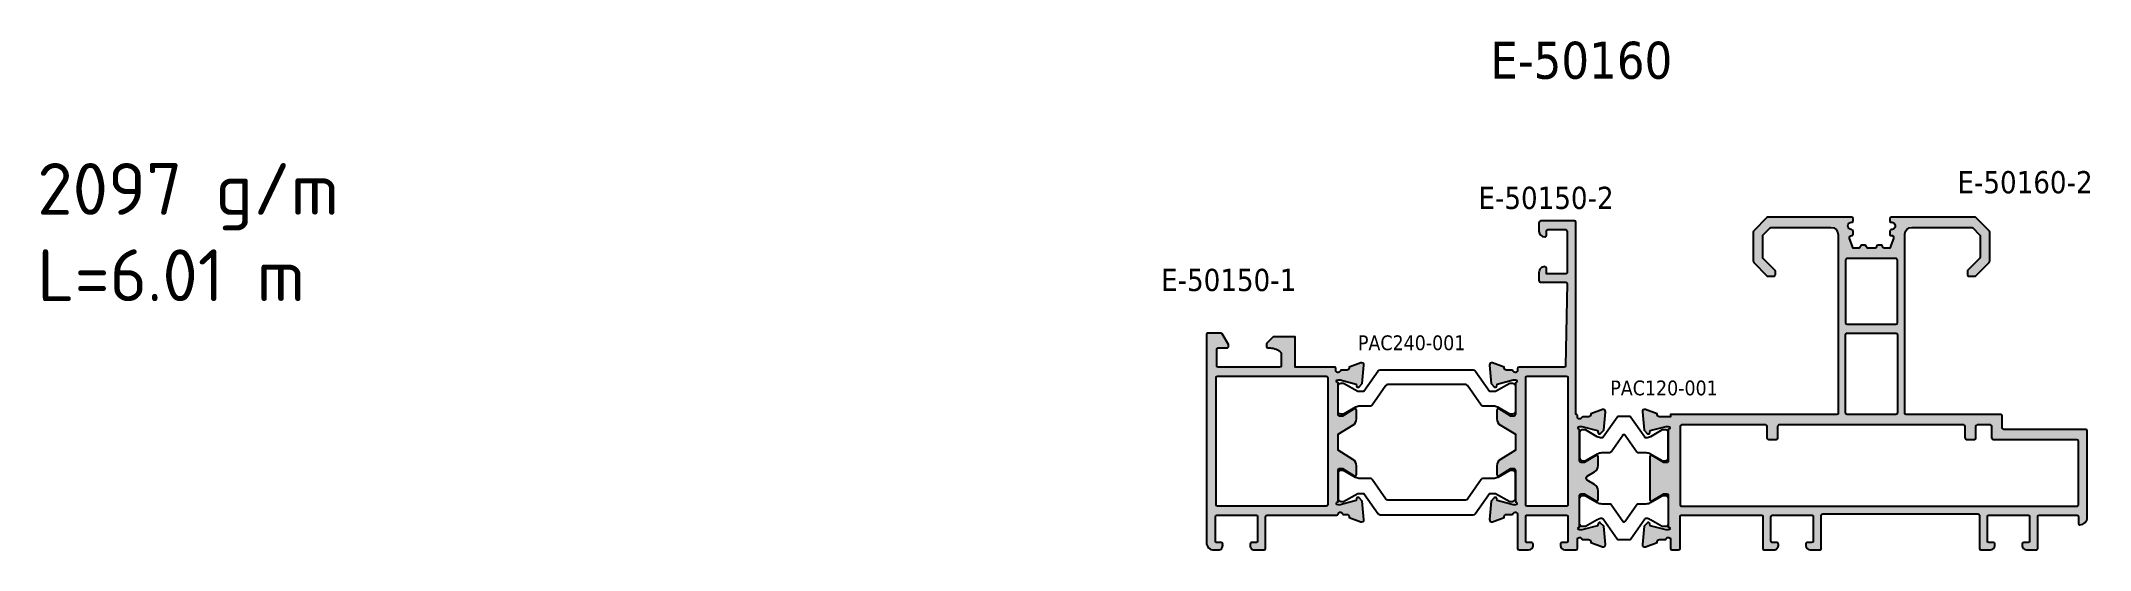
# Model space of a CAD drawing. Extents: x -4122 to 3414, y -5760 to 3840.
# Drawn here: x 1288.9 to 1566.2, y -3000.4 to -2931.6 of the extents above; entities that cross this region are included whole.
import ezdxf

# ---------------------------------------------------------------- set-up
doc = ezdxf.new("R2010")
doc.units = 0
doc.layers.get('0').update_dxf_attribs({"linetype": 'CONTINUOUS'})
for name, color, linetype in [('ALUM', 7, 'CONTINUOUS'), ('HATCH', 253, 'CONTINUOUS'), ('POLYAMID', 3, 'CONTINUOUS'), ('PP', 7, 'CONTINUOUS'), ('TEXT', 7, 'CONTINUOUS')]:
    doc.layers.add(name, color=color, linetype=linetype)
doc.styles.add('ETEM', font='tahoma.ttf')
doc.styles.add('ETEM_NAN', font='isocpeur.ttf')
doc.styles.get("Standard").update_dxf_attribs({"font": 'tahoma.ttf'})

msp = doc.modelspace()

# ---------------------------------------------------------------- texts
at = {"layer": 'ALUM', "width": 25.85750881811873, "attachment_point": 3, "style": 'ETEM'}
for s, insert, char_height in [('E-50160', (1509.635083692637, -2931.696308099213), 5), ('E-50160-2', (1566.526681762743, -2949.1837296798), 3), ('E-50150-2', (1501.697638328588, -2951.297472018995), 3), ('E-50150-1', (1458.748684437968, -2962.392930078334), 3)]:
    msp.add_mtext(s, dxfattribs=dict(at, insert=insert, char_height=char_height))
at = {"layer": 'ALUM', "char_height": 2, "width": 23.38316473502266, "attachment_point": 3}
for s, insert in [('PAC240-001', (1481.6353550131, -2971.388034475473)), ('PAC120-001', (1515.790544902214, -2977.488034475442))]:
    msp.add_mtext(s, dxfattribs=dict(at, insert=insert))
at = {"layer": 'TEXT', "insert": (1288.353260896827, -2948.092139056143), "char_height": 7, "width": 80.75954333747347, "attachment_point": 1, "style": 'ETEM_NAN'}
msp.add_mtext('{\\C7;2097 g/m\\PL=6.01 m}', dxfattribs=at)

# ---------------------------------------------------------------- hatches: boundary and pattern name
at = {"layer": 'HATCH'}
h = msp.add_hatch(color=256, dxfattribs=at)
edge = h.paths.add_edge_path()
edge.add_arc((1491.895456379628, -2956.190227990998), 0.299999999999244, 89.99999999999459, 180.0000000000054)
edge.add_line((1491.595456379629, -2956.190227990998), (1491.595456379629, -2957.290227990997))
edge.add_arc((1492.39545637963, -2957.290227990998), 0.8000000000013472, 179.999999999888, 269.9999999998514)
edge.add_arc((1492.395456379626, -2957.890227990997), 0.2000000000024897, 270.0000000005048, 360.0000000005374)
edge.add_line((1492.595456379629, -2957.890227990995), (1492.595456379629, -2957.290227990997))
edge.add_arc((1492.795456379627, -2957.290227990999), 0.1999999999988802, 89.99999999947067, 179.999999999487, ccw=False)
edge.add_line((1492.795456379629, -2957.090227991), (1495.195456379627, -2957.090227991))
edge.add_arc((1495.195456379629, -2957.290227990999), 0.199999999998937, 5.293259164318442e-10, 90.00000000051301, ccw=False)
edge.add_line((1495.395456379628, -2957.290227990997), (1495.395456379628, -2962.890227990995))
edge.add_arc((1495.195456379625, -2962.890227990997), 0.2000000000025466, -89.99999999947892, 5.210836206970271e-10, ccw=False)
edge.add_line((1495.195456379627, -2963.090227991), (1492.595456379629, -2963.090227991))
edge.add_line((1492.595456379629, -2963.090227991), (1492.595456379629, -2962.290227990997))
edge.add_arc((1492.39545637963, -2962.290227990999), 0.199999999998937, 5.292443e-10, 90.00000000051297)
edge.add_arc((1492.395456379626, -2962.890227990997), 0.7999999999973113, 89.99999999985954, 179.9999999998799)
edge.add_line((1491.595456379629, -2962.890227990995), (1491.595456379629, -2963.990227990997))
edge.add_arc((1491.795456379629, -2963.990227990997), 0.2000000000006992, 179.9999999999919, 270.0000000000081)
edge.add_line((1491.795456379629, -2964.190227990998), (1495.195456379631, -2964.190227990998))
edge.add_arc((1495.19545637963, -2964.390227990995), 0.1999999999969759, -0.9747850405913141, 89.99999999984527, ccw=False)
edge.add_line((1495.395427435399, -2964.39363046854), (1495.197213149676, -2975.493630468535))
edge.add_arc((1494.997242093908, -2975.490227990992), 0.1999999999955259, 269.9999999997476, 359.02521495988213, ccw=False)
edge.add_line((1494.997242093908, -2975.690227990987), (1488.895456379624, -2975.690227990984))
edge.add_arc((1488.895456379622, -2975.890227990983), 0.1999999999989654, 89.99999999949519, 179.9999999994626)
edge.add_line((1488.695456379623, -2975.890227990981), (1488.695456379623, -2976.090227991014))
edge.add_arc((1488.395456379622, -2976.090227991013), 0.3000000000012335, 203.5781784788444, 359.99999999981543, ccw=False)
edge.add_arc((1487.937198810124, -2976.290227991016), 0.2000000000021414, 23.57817847778698, 89.99999999960917)
edge.add_line((1487.937198810126, -2976.090227991014), (1487.195456379623, -2976.090227991014))
edge.add_arc((1487.195456379622, -2975.790227991017), 0.2999999999973681, 180.0000000017207, 270.0000000003637, ccw=False)
edge.add_line((1486.895456379624, -2975.790227991026), (1486.895456379621, -2975.689724057526))
edge.add_line((1486.895456379621, -2975.689724057526), (1485.298062422621, -2975.10832020478))
edge.add_arc((1485.195456379623, -2975.390227991019), 0.3000000000032976, 70.00000000021647, 184.9999999999085)
edge.add_line((1484.896597970192, -2975.416374713844), (1485.113655628661, -2977.897355102809))
edge.add_line((1485.113655628661, -2977.897355102809), (1485.547949873107, -2978.331649347255))
edge.add_arc((1485.689371229343, -2978.190227991018), 0.1999999999988641, 224.9999999999943, 345.0000000004927)
edge.add_line((1485.8825563946, -2978.241991800037), (1485.957271017279, -2977.963153032123))
edge.add_line((1485.957271017279, -2977.963153032123), (1488.095456379625, -2977.390227991017))
edge.add_line((1488.095456379625, -2977.390227991017), (1488.395456379624, -2977.390227991017))
edge.add_arc((1488.395456379626, -2977.590227991014), 0.1999999999970896, -89.99999999947892, 90.00000000052108, ccw=False)
edge.add_line((1488.395456379628, -2977.790227991011), (1488.395456379624, -2982.090227991011))
edge.add_arc((1488.195456379623, -2982.090227991011), 0.2000000000008129, 270.00000000002444, 359.99999999997556, ccw=False)
edge.add_line((1488.195456379623, -2982.290227991011), (1487.795456379622, -2982.290227991011))
edge.add_line((1487.795456379622, -2982.290227991011), (1486.1993953788, -2981.319357617768))
edge.add_arc((1486.095456379626, -2981.490227991009), 0.2000000000017391, 58.68820535242877, 179.9999999998127)
edge.add_line((1485.895456379624, -2981.490227991008), (1485.895456379624, -2982.679147962829))
edge.add_arc((1486.895456379626, -2982.679147962829), 1.000000000002046, 180.0000000000041, 238.6882053527023)
edge.add_line((1486.375761383765, -2983.53349982903), (1488.395456379624, -2984.762063169305))
edge.add_line((1488.395456379624, -2984.762063169305), (1488.395456379624, -2986.918392812683))
edge.add_line((1488.395456379624, -2986.918392812683), (1486.375761383765, -2988.146956152958))
edge.add_arc((1486.895456379627, -2989.00130801916), 1.000000000002678, 121.3117946473178, 179.9999999999756)
edge.add_line((1485.895456379624, -2989.001308019159), (1485.895456379624, -2990.190227990984))
edge.add_arc((1486.095456379625, -2990.190227990981), 0.2000000000006992, 180.0000000007043, 301.3117946480946)
edge.add_line((1486.1993953788, -2990.36109836422), (1487.795456379622, -2989.390227990981))
edge.add_line((1487.795456379622, -2989.390227990981), (1488.195456379623, -2989.390227990981))
edge.add_arc((1488.195456379625, -2989.59022799098), 0.1999999999989228, 5.251763468550052e-10, 90.00000000052108, ccw=False)
edge.add_line((1488.395456379624, -2989.590227990978), (1488.395456379624, -2993.890227990981))
edge.add_arc((1488.395456379624, -2994.090227990978), 0.1999999999970896, -90, 90, ccw=False)
edge.add_line((1488.395456379624, -2994.290227990975), (1488.095456379625, -2994.290227990975))
edge.add_line((1488.095456379625, -2994.290227990975), (1485.957271017279, -2993.717302949865))
edge.add_line((1485.957271017279, -2993.717302949865), (1485.8825563946, -2993.438464181955))
edge.add_arc((1485.689371229342, -2993.490227990972), 0.1999999999993329, 14.99999999889084, 134.9999999994645)
edge.add_line((1485.547949873107, -2993.348806634734), (1485.113655628661, -2993.783100879183))
edge.add_line((1485.113655628661, -2993.783100879183), (1484.896597970192, -2996.264081268148))
edge.add_arc((1485.195456379623, -2996.290227990974), 0.3000000000025308, 174.9999999998632, 290.000000000015)
edge.add_line((1485.298062422621, -2996.572135777212), (1486.895456379624, -2995.990731924466))
edge.add_line((1486.895456379624, -2995.990731924466), (1486.895456379624, -2995.890227990981))
edge.add_arc((1487.195456379623, -2995.890227990973), 0.2999999999993577, 90.00000000001631, 180.0000000013733, ccw=False)
edge.add_line((1487.195456379623, -2995.590227990974), (1487.937198810126, -2995.590227990974))
edge.add_arc((1487.937198810126, -2995.390227990973), 0.2000000000016371, 269.9999999998453, 336.4218215211739)
edge.add_arc((1488.395456379623, -2995.590227990973), 0.3000000000001401, -1.3852741176378913e-10, 156.4218215221731, ccw=False)
edge.add_line((1488.695456379623, -2995.590227990974), (1488.695456379623, -3000.190227990969))
edge.add_arc((1488.895456379622, -3000.190227990971), 0.1999999999989086, 179.9999999994789, 269.9999999994789)
edge.add_line((1488.895456379621, -3000.39022799097), (1490.195456379602, -3000.39022799097))
edge.add_arc((1490.195456379602, -2999.790227990964), 0.6000000000059771, 270.0000000000135, 359.9999999996377)
edge.add_line((1490.795456379607, -2999.790227990968), (1490.795456379607, -2999.590227990967))
edge.add_arc((1490.595456379607, -2999.590227990967), 0.2000000000005286, 359.999999999943, 450.000000000057)
edge.add_line((1490.595456379607, -2999.390227990966), (1489.995456379608, -2999.390227990966))
edge.add_arc((1489.995456379606, -2999.190227990967), 0.1999999999989086, 180.0000000005211, 270.0000000005211, ccw=False)
edge.add_line((1489.795456379607, -2999.190227990969), (1489.795456379607, -2995.891235857914))
edge.add_arc((1489.995456379608, -2995.890230517723), 0.2000025267570447, 90.00000000000807, 180.2880063239054, ccw=False)
edge.add_line((1489.995456379608, -2995.690227990965), (1495.295456379607, -2995.690227990965))
edge.add_arc((1495.295456379607, -2995.890230517723), 0.2000025267570464, 0.28800632387691394, 89.99999999999193, ccw=False)
edge.add_line((1495.495456379608, -2995.889225177531), (1495.495456379608, -2999.190227990969))
edge.add_arc((1495.295456379609, -2999.190227990967), 0.1999999999989086, 269.9999999994789, 359.9999999994789, ccw=False)
edge.add_line((1495.295456379607, -2999.390227990966), (1494.695456379605, -2999.390227990966))
edge.add_arc((1494.695456379606, -2999.590227990968), 0.2000000000016939, 90.00000000027684, 180.0000000007654)
edge.add_line((1494.495456379605, -2999.590227990971), (1494.495456379608, -2999.790227990968))
edge.add_arc((1495.095456379611, -2999.790227990963), 0.6000000000029218, 180.000000000418, 269.9999999999295)
edge.add_line((1495.09545637961, -3000.390227990966), (1496.595456379625, -3000.390227990966))
edge.add_arc((1496.595456379627, -3000.190227990967), 0.1999999999989086, 269.9999999994789, 359.9999999994789)
edge.add_line((1496.795456379626, -3000.190227990969), (1496.795456379626, -2998.990227990972))
edge.add_arc((1497.095456379626, -2998.990227990973), 0.3000000000004945, 23.578178478161078, 179.9999999998046, ccw=False)
edge.add_arc((1497.553713949122, -2998.790227990972), 0.2000000000003479, 203.5781784785842, 270.000000000399)
edge.add_line((1497.553713949123, -2998.990227990972), (1498.295456379626, -2998.990227990972))
edge.add_arc((1498.295456379624, -2999.290227990973), 0.3000000000010914, -3.474269760772586e-10, 89.99999999965257, ccw=False)
edge.add_line((1498.595456379625, -2999.290227990975), (1498.595456379625, -2999.390731924464))
edge.add_line((1498.595456379625, -2999.390731924464), (1500.192850336628, -2999.972135777206))
edge.add_arc((1500.295456379627, -2999.690227990972), 0.2999999999983777, 249.9999999996319, 364.9999999996834)
edge.add_line((1500.594314789053, -2999.66408126815), (1500.377257130588, -2997.183100879177))
edge.add_line((1500.377257130588, -2997.183100879177), (1499.942962886143, -2996.748806634735))
edge.add_arc((1499.801541529907, -2996.890227990974), 0.2000000000000498, 45.00000000088664, 165.0000000007591)
edge.add_line((1499.608356364649, -2996.838464181957), (1499.533641741967, -2997.117302949867))
edge.add_line((1499.533641741967, -2997.117302949867), (1497.395456379624, -2997.690227990973))
edge.add_line((1497.395456379624, -2997.690227990973), (1497.095456379625, -2997.690227990969))
edge.add_arc((1497.095456379625, -2997.490227990972), 0.1999999999970896, 90, 270, ccw=False)
edge.add_line((1497.095456379625, -2997.290227990975), (1497.095456379625, -2992.990227990972))
edge.add_arc((1497.295456379624, -2992.990227990974), 0.1999999999989086, 89.99999999947892, 179.9999999994789, ccw=False)
edge.add_line((1497.295456379626, -2992.790227990975), (1497.695456379627, -2992.790227990975))
edge.add_line((1497.695456379627, -2992.790227990975), (1499.291517380453, -2993.761098364214))
edge.add_arc((1499.395456379624, -2993.590227990972), 0.2000000000011421, 238.6882053533445, 360.0000000005252)
edge.add_line((1499.595456379625, -2993.590227990971), (1499.595456379629, -2992.401308019153))
edge.add_arc((1498.595456379628, -2992.401308019153), 1.000000000001108, 359.9999999999732, 418.6882053527321)
edge.add_line((1499.115151375488, -2991.546956152953), (1498.128087473166, -2990.946533550828))
edge.add_arc((1498.283995971924, -2990.690227990969), 0.2999999999986881, 121.3117946473692, 238.68820535263092, ccw=False)
edge.add_line((1498.128087473166, -2990.433922431111), (1499.115151375488, -2989.833499828989))
edge.add_arc((1498.595456379625, -2988.979147962792), 1.000000000000107, 301.3117946474798, 360.0000000001856)
edge.add_line((1499.595456379625, -2988.979147962788), (1499.595456379625, -2987.790227990971))
edge.add_arc((1499.395456379625, -2987.790227990971), 0.2000000000000455, 359.9999999999633, 481.3117946472076)
edge.add_line((1499.291517380453, -2987.619357617731), (1497.695456379627, -2988.590227990971))
edge.add_line((1497.695456379627, -2988.590227990971), (1497.295456379626, -2988.590227990971))
edge.add_arc((1497.295456379625, -2988.390227990971), 0.1999999999998181, 180.0000000007817, 270.00000000026057, ccw=False)
edge.add_line((1497.095456379625, -2988.390227990973), (1497.095456379625, -2984.090227990971))
edge.add_arc((1497.095456379625, -2983.89022799097), 0.2000000000007276, 90, 270, ccw=False)
edge.add_line((1497.095456379625, -2983.690227990969), (1497.395456379624, -2983.690227990969))
edge.add_line((1497.395456379624, -2983.690227990969), (1499.53364174197, -2984.263153032079))
edge.add_line((1499.53364174197, -2984.263153032079), (1499.608356364649, -2984.541991799993))
edge.add_arc((1499.801541529909, -2984.49022799097), 0.2000000000022334, 195.0000000003246, 314.9999999995019)
edge.add_line((1499.942962886146, -2984.63164934721), (1500.377257130588, -2984.197355102765))
edge.add_line((1500.377257130588, -2984.197355102765), (1500.594314789053, -2981.716374713796))
edge.add_arc((1500.295456379627, -2981.69022799097), 0.2999999999981164, 354.9999999997841, 469.9999999997444)
edge.add_line((1500.192850336632, -2981.408320204736), (1498.595456379629, -2981.989724057478))
edge.add_line((1498.595456379629, -2981.989724057478), (1498.595456379629, -2982.090227990971))
edge.add_arc((1498.295456379629, -2982.090227990967), 0.2999999999994145, 270.0000000000271, 359.99999999927803, ccw=False)
edge.add_line((1498.295456379629, -2982.390227990966), (1497.553713949123, -2982.390227990966))
edge.add_arc((1497.553713949122, -2982.590227990966), 0.2000000000003439, 89.99999999960103, 156.4218215214158)
edge.add_arc((1497.095456379626, -2982.390227990964), 0.3000000000006821, 179.9999999996743, 336.4218215216645, ccw=False)
edge.add_line((1496.795456379626, -2982.390227990963), (1496.795456379629, -2982.190227990969))
edge.add_arc((1496.695456379627, -2982.19022799097), 0.1000000000029218, 4.315377e-10, 89.9999999995766)
edge.add_arc((1496.695456379628, -2981.990227990968), 0.0999999999990564, 180.0000000002931, 269.99999999970686, ccw=False)
edge.add_line((1496.595456379629, -2981.990227990968), (1496.595456379629, -2956.090227991))
edge.add_arc((1496.395456379628, -2956.090227991), 0.2000000000007276, 0, 90)
edge.add_line((1496.395456379628, -2955.890227990999), (1491.895456379628, -2955.890227990999))
edge = h.paths.add_edge_path(flags=16)
edge.add_arc((1495.295456379629, -2994.290227990968), 0.2000000000006992, -90.00000000000807, 8.071765478234738e-12, ccw=False)
edge.add_line((1495.295456379629, -2994.490227990968), (1489.99545637963, -2994.490227990968))
edge.add_arc((1489.99545637963, -2994.290227990968), 0.200000000000756, 180.0000000000081, 269.99999999999187, ccw=False)
edge.add_line((1489.795456379629, -2994.290227990968), (1489.795456379622, -2977.090227990967))
edge.add_arc((1489.995456379623, -2977.090227990967), 0.2000000000007276, 90, 180, ccw=False)
edge.add_line((1489.995456379623, -2976.890227990966), (1495.295456379622, -2976.890227990966))
edge.add_arc((1495.29545637962, -2977.090227990965), 0.1999999999989654, -5.04826402902836e-10, 89.9999999994626, ccw=False)
edge.add_line((1495.495456379619, -2977.090227990967), (1495.49545637963, -2994.290227990968))
h = msp.add_hatch(color=256, dxfattribs=at)
edge = h.paths.add_edge_path()
edge.add_arc((1506.795456379636, -2993.590227990969), 0.1999999999991076, 180.0000000005252, 301.3117946476868)
edge.add_line((1506.899395378809, -2993.761098364207), (1508.495456379635, -2992.790227990968))
edge.add_line((1508.495456379635, -2992.790227990968), (1508.895456379636, -2992.790227990968))
edge.add_arc((1508.895456379634, -2992.990227990971), 0.200000000002774, -4.558842192636803e-10, 89.99999999941377, ccw=False)
edge.add_line((1509.095456379637, -2992.990227990972), (1509.095456379637, -2997.290227990968))
edge.add_arc((1509.095456379637, -2997.490227990968), 0.2000000000007276, -90, 90, ccw=False)
edge.add_line((1509.095456379637, -2997.690227990969), (1508.795456379637, -2997.690227990969))
edge.add_line((1508.795456379637, -2997.690227990969), (1506.657271017295, -2997.11730294986))
edge.add_line((1506.657271017295, -2997.11730294986), (1506.582556394613, -2996.838464181949))
edge.add_arc((1506.389371229357, -2996.89022799097), 0.1999999999985731, 15.0000000002178, 135.0000000004635)
edge.add_line((1506.247949873119, -2996.748806634735), (1505.813655628674, -2997.183100879177))
edge.add_line((1505.813655628674, -2997.183100879177), (1505.596597970209, -2999.664081268143))
edge.add_arc((1505.895456379637, -2999.690227990969), 0.3000000000006949, 174.9999999995737, 289.9999999998022)
edge.add_line((1505.998062422634, -2999.972135777206), (1507.595456379637, -2999.39073192446))
edge.add_line((1507.595456379637, -2999.39073192446), (1507.595456379637, -2999.290227990968))
edge.add_arc((1507.895456379634, -2999.290227990969), 0.299999999997226, 89.9999999996092, 179.999999999696, ccw=False)
edge.add_line((1507.895456379636, -2998.990227990972), (1508.637198810138, -2998.990227990972))
edge.add_arc((1508.637198810136, -2998.790227990969), 0.2000000000035982, 270.0000000006677, 336.4218215219432)
edge.add_arc((1509.095456379635, -2998.99022799097), 0.3000000000006798, -3.391846803424414e-10, 156.4218215216791, ccw=False)
edge.add_line((1509.395456379636, -2998.990227990972), (1509.395456379636, -3000.190227990962))
edge.add_arc((1509.595456379637, -3000.190227990965), 0.2000000000009834, 179.9999999990311, 269.9999999988845)
edge.add_line((1509.595456379633, -3000.390227990966), (1510.495456379635, -3000.390227990966))
edge.add_arc((1510.495456379635, -3000.190227990966), 0.2000000000000313, 269.9999999999919, 360.0000000000041)
edge.add_line((1510.695456379635, -3000.190227990966), (1510.695456379634, -2995.890227990965))
edge.add_arc((1510.895456379634, -2995.890227990965), 0.2000000000000171, 89.99999999999193, 180.0000000000041, ccw=False)
edge.add_line((1510.895456379634, -2995.690227990965), (1521.695456379632, -2995.690227990965))
edge.add_arc((1521.695456379632, -2995.890227990965), 0.2000000000007276, 0, 90, ccw=False)
edge.add_line((1521.895456379632, -2995.890227990965), (1521.895456379632, -3000.190227990962))
edge.add_arc((1522.095456379634, -3000.190227990972), 0.2000000000014097, 179.9999999970688, 270.0000000003257)
edge.add_line((1522.095456379635, -3000.390227990973), (1523.395456379636, -3000.390227990966))
edge.add_arc((1523.395456379636, -2999.790227990967), 0.5999999999991701, 270.0000000000597, 360.0000000002877)
edge.add_line((1523.995456379635, -2999.790227990964), (1523.995456379635, -2999.590227990963))
edge.add_arc((1523.795456379633, -2999.590227990961), 0.2000000000016371, 359.9999999992183, 449.9999999986973)
edge.add_line((1523.795456379637, -2999.390227990959), (1523.195456379635, -2999.390227990963))
edge.add_arc((1523.195456379637, -2999.190227990964), 0.1999999999984823, 179.9999999993568, 269.9999999996011, ccw=False)
edge.add_line((1522.995456379638, -2999.190227990962), (1522.995456379635, -2995.890227990963))
edge.add_arc((1523.195456379635, -2995.890227990963), 0.2000000000007276, 90, 180, ccw=False)
edge.add_line((1523.195456379635, -2995.690227990962), (1528.495456379635, -2995.690227990962))
edge.add_arc((1528.495456379635, -2995.890230517718), 0.2000025267567338, -0.2880063239912829, 90.0000000000814, ccw=False)
edge.add_line((1528.695456379635, -2995.89123585791), (1528.695456379635, -2999.190227990962))
edge.add_arc((1528.495456379633, -2999.190227990964), 0.2000000000025466, -89.99999999947892, 5.210836206970271e-10, ccw=False)
edge.add_line((1528.495456379635, -2999.390227990966), (1527.895456379636, -2999.390227990966))
edge.add_arc((1527.895456379632, -2999.590227990963), 0.1999999999971465, 89.99999999897408, 179.9999999999837)
edge.add_line((1527.695456379635, -2999.590227990963), (1527.695456379635, -2999.790227990964))
edge.add_arc((1528.295456379642, -2999.79022799096), 0.6000000000062187, 180.0000000003854, 269.9999999996146)
edge.add_line((1528.295456379637, -3000.390227990966), (1529.595456379637, -3000.390227990966))
edge.add_arc((1529.595456379635, -3000.190227990964), 0.2000000000025466, 270.0000000005211, 360.0000000005211)
edge.add_line((1529.795456379637, -3000.190227990962), (1529.795456379637, -2995.690227990965))
edge.add_arc((1529.995456379638, -2995.690227990965), 0.2000000000007276, 90, 180, ccw=False)
edge.add_line((1529.995456379638, -2995.490227990965), (1550.995456379736, -2995.490227990965))
edge.add_arc((1550.995456379736, -2995.690227990965), 0.2000000000007276, 0, 90, ccw=False)
edge.add_line((1551.195456379737, -2995.690227990965), (1551.195456379737, -3000.190227990962))
edge.add_arc((1551.39545637974, -3000.190227990964), 0.2000000000025466, 179.9999999994789, 269.9999999994789)
edge.add_line((1551.395456379738, -3000.390227990966), (1552.695456379734, -3000.390227990966))
edge.add_arc((1552.695456379729, -2999.790227990959), 0.6000000000065597, 270.000000000418, 359.999999999582)
edge.add_line((1553.295456379736, -2999.790227990964), (1553.295456379736, -2999.590227990963))
edge.add_arc((1553.095456379739, -2999.590227990964), 0.199999999997317, 6.51378e-11, 90.00000000097705)
edge.add_line((1553.095456379735, -2999.390227990966), (1552.495456379736, -2999.390227990966))
edge.add_arc((1552.495456379738, -2999.190227990964), 0.2000000000025466, 179.9999999994789, 269.9999999994789, ccw=False)
edge.add_line((1552.295456379736, -2999.190227990962), (1552.295456379736, -2995.89123585791))
edge.add_arc((1552.495456379736, -2995.890230517718), 0.2000025267567903, 89.99999999993491, 180.2880063239831, ccw=False)
edge.add_line((1552.495456379736, -2995.690227990962), (1557.795456379736, -2995.690227990962))
edge.add_arc((1557.795456379736, -2995.890230517718), 0.2000025267567338, -0.2880063239912829, 90.0000000000814, ccw=False)
edge.add_line((1557.995456379736, -2995.89123585791), (1557.995456379736, -2999.190227990962))
edge.add_arc((1557.795456379734, -2999.190227990964), 0.2000000000025466, -89.99999999947892, 5.210836206970271e-10, ccw=False)
edge.add_line((1557.795456379736, -2999.390227990966), (1557.195456379737, -2999.390227990966))
edge.add_arc((1557.195456379734, -2999.590227990963), 0.1999999999971465, 89.99999999897408, 179.9999999999837)
edge.add_line((1556.995456379736, -2999.590227990963), (1556.995456379736, -2999.790227990964))
edge.add_arc((1557.595456379741, -2999.790227990962), 0.6000000000043997, 180.0000000002117, 269.9999999994409)
edge.add_line((1557.595456379735, -3000.390227990966), (1558.895456379734, -3000.390227990966))
edge.add_arc((1558.895456379732, -3000.190227990964), 0.2000000000025466, 270.0000000005211, 360.0000000005211)
edge.add_line((1559.095456379735, -3000.190227990962), (1559.095456379735, -2995.890227990963))
edge.add_arc((1559.295456379736, -2995.890227990963), 0.2000000000007276, 90, 180, ccw=False)
edge.add_line((1559.295456379736, -2995.690227990962), (1564.395456379731, -2995.690227990962))
edge.add_arc((1564.395456379732, -2995.890227990962), 0.1999999999998749, -1.286480255657807e-09, 90.00000000024431, ccw=False)
edge.add_line((1564.595456379731, -2995.890227990966), (1564.59545637971, -2996.790227990979))
edge.add_arc((1564.795456379709, -2996.790227990984), 0.1999999999993065, 179.9999999985507, 269.9999999993649)
edge.add_arc((1564.795456379709, -2995.990227990953), 1.000000000030241, 269.9999999998567, 359.9999999999349)
edge.add_line((1565.795456379739, -2995.990227990954), (1565.795456379739, -2984.29022799096))
edge.add_arc((1565.59545637974, -2984.290227990962), 0.1999999999989086, 5.211021e-10, 90.0000000005211)
edge.add_line((1565.595456379739, -2984.090227990963), (1554.495456379744, -2984.090227990956))
edge.add_arc((1554.495456379744, -2983.890227990959), 0.1999999999968338, 179.9999999999267, 270.00000000006514, ccw=False)
edge.add_line((1554.295456379747, -2983.890227990959), (1554.295456379747, -2982.290227990968))
edge.add_arc((1554.095456379745, -2982.290227990965), 0.2000000000020918, 359.9999999993568, 449.9999999996092)
edge.add_line((1554.095456379746, -2982.090227990963), (1541.29545637967, -2982.090227990971))
edge.add_arc((1541.295456379672, -2981.890227990968), 0.2000000000026034, 180.0000000005374, 269.9999999994626, ccw=False)
edge.add_line((1541.095456379669, -2981.89022799097), (1541.095456379819, -2957.790227990989))
edge.add_arc((1542.095456379819, -2957.790227990997), 1, 90, 179.9999999995831, ccw=False)
edge.add_line((1542.095456379819, -2956.790227990997), (1550.156978748782, -2956.790227990997))
edge.add_arc((1550.15697874878, -2956.990227990997), 0.2000000000002444, 44.99999999871608, 89.99999999936489, ccw=False)
edge.add_line((1550.298400105021, -2956.848806634763), (1551.236877736097, -2957.787284265839))
edge.add_arc((1551.095456379862, -2957.928705622075), 0.1999999999975377, 3.1752733775647357e-10, 45.00000000013239, ccw=False)
edge.add_line((1551.295456379859, -2957.928705622074), (1551.295456379859, -2960.851750359906))
edge.add_arc((1551.095456379863, -2960.851750359906), 0.1999999999964075, 314.9999999997294, 359.9999999998127, ccw=False)
edge.add_line((1551.236877736097, -2960.993171716141), (1549.654035023625, -2962.576014428613))
edge.add_arc((1549.79545637986, -2962.717435784849), 0.1999999999977789, 134.9999999998906, 179.9999999996499)
edge.add_line((1549.595456379862, -2962.717435784848), (1549.595456379859, -2963.190227990976))
edge.add_arc((1549.795456379859, -2963.19022799098), 0.2000000000007276, 179.9999999989578, 270)
edge.add_line((1549.795456379859, -2963.390227990981), (1550.59545637987, -2963.390227990981))
edge.add_arc((1550.595456379865, -2963.190227990983), 0.1999999999980275, 270.0000000014168, 315.0000000015488)
edge.add_line((1550.736877736104, -2963.331649347215), (1552.536877736096, -2961.531649347226))
edge.add_arc((1552.395456379859, -2961.390227990989), 0.2000000000000498, 315.0000000001612, 360.0000000004234)
edge.add_line((1552.595456379859, -2961.390227990988), (1552.595456379859, -2957.390227990988))
edge.add_arc((1552.395456379857, -2957.390227990987), 0.2000000000018645, 359.9999999997964, 404.9999999996257)
edge.add_line((1552.536877736096, -2957.24880663475), (1550.736877736104, -2955.448806634758))
edge.add_arc((1550.595456379867, -2955.590227990996), 0.200000000001316, 45.00000000031665, 90.00000000027684)
edge.add_line((1550.595456379866, -2955.390227990995), (1539.295456379645, -2955.390227990995))
edge.add_arc((1539.295456379645, -2955.590227990891), 0.1999999998952262, 90, 180)
edge.add_line((1539.09545637975, -2955.590227990891), (1539.09545637975, -2955.990227990957))
edge.add_arc((1539.195097395375, -2955.998693686713), 0.0999999999978949, 175.1437011157077, 280.4626724349018)
edge.add_arc((1539.295456379747, -2956.590227990961), 0.5000000000024442, -90, 99.46232220793462, ccw=False)
edge.add_arc((1539.295456379744, -2957.290227990961), 0.1999999999982265, 89.99999999928349, 179.9999999996743)
edge.add_line((1539.095456379746, -2957.29022799096), (1539.09545637975, -2957.79022799092))
edge.add_arc((1539.194610104171, -2957.803210245474), 0.0999999999998233, 172.5406619737366, 286.3112929734223)
edge.add_arc((1539.295456379752, -2958.190227990921), 0.2999999999990593, -20.377426588179787, 104.0362434683478, ccw=False)
edge.add_line((1539.576682153936, -2958.294688815796), (1539.095456379775, -2959.590227991))
edge.add_line((1539.095456379775, -2959.590227991), (1538.295456379827, -2959.590227991))
edge.add_arc((1538.295456379828, -2959.390227990998), 0.2000000000018645, 179.9999999992835, 269.9999999996743, ccw=False)
edge.add_arc((1537.895456379828, -2959.390227990996), 0.1999999999978002, 1.872711e-10, 90.00003862805136)
edge.add_line((1537.895456244991, -2959.190227990998), (1537.495456245175, -2959.190228260674))
edge.add_arc((1537.495456379825, -2959.390228260672), 0.1999999999980444, 90.00003857432085, 179.9999613714845)
edge.add_arc((1537.095456379827, -2959.390227990996), 0.1999999999996078, 270.0000000007084, 359.9999613720626, ccw=False)
edge.add_line((1537.09545637983, -2959.590227990996), (1536.095456379826, -2959.590227990996))
edge.add_arc((1536.095456379641, -2959.390227990994), 0.2000000000014381, 180.0000386284585, 270.00000005296516, ccw=False)
edge.add_arc((1535.695456379643, -2959.390228260671), 0.1999999999967371, 3.86281409225e-05, 89.99996137290128)
edge.add_line((1535.695456514477, -2959.190228260674), (1535.295456514665, -2959.190227990998))
edge.add_arc((1535.295456379825, -2959.390227990997), 0.199999999999153, 89.99996137129726, 179.9999999994219)
edge.add_arc((1534.895456379823, -2959.390227990997), 0.2000000000030013, -89.99999999934857, 3.907985046680551e-10, ccw=False)
edge.add_line((1534.895456379825, -2959.590227991), (1534.09545637988, -2959.590227991))
edge.add_line((1534.09545637988, -2959.590227991), (1533.614230605523, -2958.294688815796))
edge.add_arc((1533.89545637971, -2958.190227990923), 0.3000000000007168, 90.00000000026063, 200.3774265876332, ccw=False)
edge.add_line((1533.895456379709, -2957.890227990923), (1533.995456379907, -2957.890227990923))
edge.add_arc((1533.995456379906, -2957.790227990923), 0.0999999999994543, 270.0000000005211, 360.0000000015633)
edge.add_line((1534.095456379906, -2957.79022799092), (1534.09545637971, -2957.29022799096))
edge.add_arc((1533.895456379711, -2957.290227990959), 0.1999999999989086, 359.9999999994789, 449.9999999838458)
edge.add_arc((1533.895456379802, -2956.59022799096), 0.5, 89.9999999960396, 269.9999999960396, ccw=False)
edge.add_line((1533.895456379836, -2956.09022799096), (1533.995456379907, -2956.09022799096))
edge.add_arc((1533.995456379906, -2955.990227990959), 0.1000000000003638, 270.0000000010422, 360.0000000010422)
edge.add_line((1534.095456379906, -2955.990227990957), (1534.095456379906, -2955.590227990891))
edge.add_arc((1533.895456380011, -2955.590227990891), 0.1999999998952262, 0, 90)
edge.add_line((1533.895456380011, -2955.390227990995), (1522.59545637979, -2955.390227990995))
edge.add_arc((1522.595456379789, -2955.590227990996), 0.2000000000013245, 89.99999999972316, 134.9999999996834)
edge.add_line((1522.454035023551, -2955.448806634758), (1520.654035023363, -2957.24880663475))
edge.add_arc((1520.795456379602, -2957.390227990987), 0.2000000000016375, 135.0000000003512, 180.0000000002361)
edge.add_line((1520.5954563796, -2957.390227990988), (1520.5954563796, -2961.390227990988))
edge.add_arc((1520.7954563796, -2961.39022799099), 0.1999999999998181, 179.9999999995441, 224.9999999998618)
edge.add_line((1520.654035023363, -2961.531649347226), (1522.454035023351, -2963.331649347215))
edge.add_arc((1522.595456379593, -2963.190227990978), 0.2000000000024012, 224.9999999989694, 269.9999999991044)
edge.add_line((1522.595456379589, -2963.390227990981), (1523.3954563796, -2963.390227990981))
edge.add_arc((1523.3954563796, -2963.19022799098), 0.2000000000007276, 270, 360.0000000010422)
edge.add_line((1523.5954563796, -2963.190227990976), (1523.595456379597, -2962.717435784848))
edge.add_arc((1523.395456379599, -2962.717435784849), 0.1999999999975444, 3.175466e-10, 45.00000000013242)
edge.add_line((1523.536877735834, -2962.576014428613), (1521.954035023362, -2960.993171716141))
edge.add_arc((1522.095456379594, -2960.851750359906), 0.1999999999943624, 179.999999999943, 225.0000000005124, ccw=False)
edge.add_line((1521.8954563796, -2960.851750359906), (1521.8954563796, -2957.928705622074))
edge.add_arc((1522.095456379597, -2957.928705622075), 0.1999999999968622, 134.999999999787, 179.9999999997639, ccw=False)
edge.add_line((1521.954035023362, -2957.787284265839), (1522.892512654442, -2956.848806634759))
edge.add_arc((1523.033934010678, -2956.990227990995), 0.1999999999983215, 90.00000000041518, 135.000000000046, ccw=False)
edge.add_line((1523.033934010677, -2956.790227990997), (1531.095456379833, -2956.790227990997))
edge.add_arc((1531.095456379834, -2957.790227990996), 0.9999999999990905, 1.5631940186722204e-10, 90.00000000005213, ccw=False)
edge.add_line((1532.095456379833, -2957.790227990993), (1532.095456379662, -2981.890227990966))
edge.add_arc((1531.89545637966, -2981.890227990965), 0.2000000000020918, 270.00000000039086, 359.9999999996092, ccw=False)
edge.add_line((1531.895456379661, -2982.090227990967), (1509.395456379632, -2982.090227990963))
edge.add_line((1509.395456379632, -2982.090227990963), (1509.395456379632, -2982.390227990966))
edge.add_line((1509.395456379632, -2982.390227990966), (1507.895456379632, -2982.390227990966))
edge.add_arc((1507.895456379632, -2982.090227990967), 0.2999999999988177, 179.9999999999131, 270.0000000000868, ccw=False)
edge.add_line((1507.595456379633, -2982.090227990967), (1507.595456379633, -2981.989724057478))
edge.add_line((1507.595456379633, -2981.989724057478), (1505.99806242263, -2981.408320204732))
edge.add_arc((1505.895456379635, -2981.690227990967), 0.2999999999983463, 70.00000000032286, 185.0000000001496)
edge.add_line((1505.596597970209, -2981.716374713792), (1505.813655628674, -2984.197355102761))
edge.add_line((1505.813655628674, -2984.197355102761), (1506.247949873115, -2984.631649347203))
edge.add_arc((1506.389371229355, -2984.490227990968), 0.2000000000002106, 224.9999999991824, 344.9999999998276)
edge.add_line((1506.582556394613, -2984.541991799989), (1506.657271017291, -2984.263153032075))
edge.add_line((1506.657271017291, -2984.263153032075), (1508.795456379637, -2983.690227990969))
edge.add_line((1508.795456379637, -2983.690227990969), (1509.095456379637, -2983.690227990969))
edge.add_arc((1509.095456379637, -2983.890227990966), 0.1999999999970896, -90, 90, ccw=False)
edge.add_line((1509.095456379637, -2984.090227990963), (1509.095456379637, -2988.390227990966))
edge.add_arc((1508.895456379636, -2988.390227990969), 0.2000000000014097, -89.99999999980457, 8.46796410769457e-10, ccw=False)
edge.add_line((1508.895456379636, -2988.590227990971), (1508.495456379635, -2988.590227990971))
edge.add_line((1508.495456379635, -2988.590227990971), (1506.899395378809, -2987.619357617727))
edge.add_arc((1506.795456379637, -2987.790227990968), 0.2000000000001076, 58.68820535282111, 180.0000000000082)
edge.add_line((1506.595456379637, -2987.790227990968), (1506.595456379637, -2993.590227990971))
edge = h.paths.add_edge_path(flags=16)
edge.add_line((1522.295456379667, -2983.490227990972), (1510.895456379654, -2983.490227990972))
edge.add_arc((1510.895456379643, -2983.69022799098), 0.2000000000080036, 89.99999999687338, 179.9999999968734)
edge.add_line((1510.695456379635, -2983.690227990969), (1510.695456379635, -2994.290227990964))
edge.add_arc((1510.895456379636, -2994.290227990964), 0.2000000000006992, 179.9999999999959, 270.0000000000081)
edge.add_line((1510.895456379636, -2994.490227990965), (1564.395456379738, -2994.490227990965))
edge.add_arc((1564.395456379738, -2994.290227990964), 0.2000000000003723, 269.9999999999023, 360.0000000001017)
edge.add_line((1564.595456379739, -2994.290227990964), (1564.595456379739, -2985.690227990962))
edge.add_arc((1564.395456379743, -2985.690227990967), 0.1999999999952706, 1.5633062e-09, 90.00000000156331)
edge.add_line((1564.395456379738, -2985.490227990972), (1553.095456379753, -2985.490227990972))
edge.add_arc((1553.095456379755, -2985.290227990969), 0.2000000000030013, 179.9999999996092, 269.99999999934863, ccw=False)
edge.add_line((1552.895456379752, -2985.290227990968), (1552.895456379752, -2983.690227990969))
edge.add_arc((1552.695456379752, -2983.690227990972), 0.2000000000002728, 9.119286e-10, 90.00000000013027)
edge.add_line((1552.695456379752, -2983.490227990972), (1550.895456379683, -2983.490227990968))
edge.add_arc((1550.895456379683, -2983.690227990969), 0.2000000000007276, 90, 180)
edge.add_line((1550.695456379683, -2983.690227990969), (1550.695456379683, -2985.290227990968))
edge.add_arc((1550.495456379678, -2985.290227990968), 0.2000000000043656, 270, 360, ccw=False)
edge.add_line((1550.495456379678, -2985.490227990972), (1549.495456379675, -2985.490227990972))
edge.add_arc((1549.495456379677, -2985.290227990969), 0.2000000000030013, 179.9999999996092, 269.99999999934863, ccw=False)
edge.add_line((1549.295456379674, -2985.290227990968), (1549.295456379674, -2983.690227990969))
edge.add_arc((1549.095456379673, -2983.690227990973), 0.2000000000007276, 1.0422042e-09, 90)
edge.add_line((1549.095456379673, -2983.490227990972), (1524.095456379677, -2983.490227990972))
edge.add_arc((1524.095456379675, -2983.690227990972), 0.1999999999995907, 89.99999999928349, 179.9999999992835)
edge.add_line((1523.895456379676, -2983.690227990969), (1523.895456379676, -2985.290227990968))
edge.add_arc((1523.695456379671, -2985.290227990968), 0.2000000000042519, 269.99999999996743, 360, ccw=False)
edge.add_line((1523.695456379671, -2985.490227990972), (1522.69545637967, -2985.490227990972))
edge.add_arc((1522.69545637967, -2985.290227990969), 0.2000000000030013, 179.9999999996092, 270, ccw=False)
edge.add_line((1522.495456379667, -2985.290227990968), (1522.495456379667, -2983.690227990973))
edge.add_arc((1522.295456379667, -2983.690227990972), 0.2000000000001592, 359.9999999998371, 449.9999999998371)
edge = h.paths.add_edge_path(flags=16)
edge.add_arc((1533.295456379528, -2961.190227991086), 0.1999999999970044, 89.99999999997557, 180.0000000000244)
edge.add_line((1533.095456379531, -2961.190227991086), (1533.095456379659, -2969.690227991042))
edge.add_arc((1533.295456379659, -2969.690227991039), 0.200000000000415, 180.0000000009526, 270.0000000000896)
edge.add_line((1533.295456379659, -2969.890227991039), (1539.89545637968, -2969.890227991043))
edge.add_arc((1539.89545637968, -2969.690227991042), 0.2000000000007844, 270.0000000000163, 359.9999999999837)
edge.add_line((1540.09545637968, -2969.690227991042), (1540.095456379691, -2961.190227991086))
edge.add_arc((1539.895456379692, -2961.190227991087), 0.1999999999988233, 4.966754e-10, 90.00000000054553)
edge.add_line((1539.895456379691, -2960.990227991088), (1533.295456379528, -2960.990227991088))
edge = h.paths.add_edge_path(flags=16)
edge.add_arc((1539.895456379636, -2971.290227991), 0.2000000000005286, -5.701394911739044e-11, 90.00000000005701, ccw=False)
edge.add_line((1540.095456379637, -2971.290227991), (1540.095456379637, -2981.890227990973))
edge.add_arc((1539.895456379634, -2981.890227990975), 0.2000000000026034, -89.9999999994626, 5.00676833325997e-10, ccw=False)
edge.add_line((1539.895456379636, -2982.090227990978), (1533.295456379728, -2982.090227990981))
edge.add_arc((1533.295456379729, -2981.89022799098), 0.2000000000011397, 180.0000000001181, 269.99999999988603, ccw=False)
edge.add_line((1533.095456379728, -2981.890227990981), (1533.095456379677, -2971.290227991))
edge.add_arc((1533.295456379675, -2971.290227990998), 0.1999999999984254, 90.00000000038273, 180.0000000006595, ccw=False)
edge.add_line((1533.295456379674, -2971.090227991), (1539.895456379636, -2971.090227991))
h = msp.add_hatch(color=256, dxfattribs=at)
edge = h.paths.add_edge_path()
edge.add_line((1454.69545637962, -2972.590227991), (1454.695456379623, -2972.890227990988))
edge.add_arc((1454.895456379626, -2972.890227990986), 0.2000000000024045, 180.0000000004804, 269.9999999995196)
edge.add_line((1454.895456379624, -2973.090227990989), (1455.195456379638, -2973.090227990992))
edge.add_arc((1455.195456379628, -2975.090227990991), 1.999999999998522, 41.4096221094062, 89.99999999970441, ccw=False)
edge.add_line((1456.695456379623, -2973.767352335456), (1456.695456379623, -2975.490227990987))
edge.add_arc((1456.495456379621, -2975.490227990988), 0.2000000000025466, -89.99999999947892, 5.210836206970271e-10, ccw=False)
edge.add_line((1456.495456379623, -2975.690227990991), (1448.195456379685, -2975.690227990991))
edge.add_arc((1448.195456379687, -2975.490227990988), 0.2000000000025466, 179.9999999994789, 269.9999999994789, ccw=False)
edge.add_line((1447.995456379685, -2975.490227990987), (1447.995456379685, -2973.290227990989))
edge.add_arc((1448.195456379686, -2973.290227990989), 0.2000000000008981, 90.00000000004877, 179.9999999999512, ccw=False)
edge.add_line((1448.195456379685, -2973.090227990989), (1449.29545637964, -2973.090227990985))
edge.add_arc((1449.29545637964, -2972.790227990987), 0.2999999999978513, 270.0000000001465, 390.0000000000716)
edge.add_line((1449.555264000773, -2972.640227990988), (1448.718106110448, -2971.190227990991))
edge.add_arc((1448.544901029691, -2971.290227990988), 0.199999999999326, 29.99999999916942, 89.9999999992102)
edge.add_line((1448.544901029693, -2971.090227990989), (1446.795456379622, -2971.090227990992))
edge.add_arc((1446.79545637962, -2971.290227990991), 0.1999999999987097, 89.9999999994219, 179.9999999995359)
edge.add_line((1446.595456379621, -2971.290227990989), (1446.595456379701, -2999.390227990981))
edge.add_arc((1447.595456379699, -2999.390227990975), 0.9999999999981242, 180.0000000003094, 270.0000000003159)
edge.add_line((1447.595456379705, -3000.390227990973), (1448.195456379707, -3000.390227990973))
edge.add_arc((1448.195456379704, -2999.790227990976), 0.5999999999975216, 270.0000000003148, 372.2527757005944)
edge.add_arc((1448.595456379701, -2999.590227990974), 0.2000000000002133, 338.6954659383324, 449.9999999998697)
edge.add_line((1448.595456379701, -2999.390227990973), (1447.995456379703, -2999.390227990973))
edge.add_arc((1447.995456379703, -2999.190227990973), 0.2000000000006565, 179.9999999999797, 270.00000000002444, ccw=False)
edge.add_line((1447.795456379702, -2999.190227990973), (1447.795456379706, -2995.891235857917))
edge.add_arc((1447.995456379703, -2995.891235857917), 0.1999999999972033, 90.00000000003263, 179.9999999999674, ccw=False)
edge.add_line((1447.995456379703, -2995.69123585792), (1453.295456379702, -2995.69123585792))
edge.add_arc((1453.295456379704, -2995.891235857919), 0.1999999999988802, 5.130118552187923e-10, 90.00000000052933, ccw=False)
edge.add_line((1453.495456379703, -2995.891235857917), (1453.495456379703, -2999.190227990973))
edge.add_arc((1453.295456379702, -2999.190227990973), 0.2000000000007276, 270, 360, ccw=False)
edge.add_line((1453.295456379702, -2999.390227990973), (1452.695456379704, -2999.390227990973))
edge.add_arc((1452.695456379704, -2999.590227990974), 0.2000000000007418, 89.99999999995114, 201.3045340625634)
edge.add_arc((1453.095456379703, -2999.790227990975), 0.5999999999983117, 167.7472242998551, 270.0000000002117)
edge.add_line((1453.095456379705, -3000.390227990973), (1454.395456379704, -3000.390227990973))
edge.add_arc((1454.395456379704, -3000.190227990973), 0.2000000000008697, 270.0000000000407, 359.9999999999593)
edge.add_line((1454.595456379705, -3000.190227990973), (1454.595456379705, -2995.89022799097))
edge.add_arc((1454.795456379706, -2995.89022799097), 0.200000000000756, 90.00000000000807, 179.9999999999918, ccw=False)
edge.add_line((1454.795456379706, -2995.690227990969), (1464.205558431054, -2995.690227990995))
edge.add_arc((1464.205558431052, -2995.490227990984), 0.2000000000107036, 270.0000000003908, 348.4630409688934)
edge.add_arc((1464.695456379623, -2995.590227990974), 0.3000000000011999, 23.57817847778142, 168.4630409684968, ccw=False)
edge.add_arc((1465.153713949123, -2995.390227990977), 0.2000000000011761, 203.5781784776012, 269.9999999997883)
edge.add_line((1465.153713949122, -2995.590227990978), (1465.595456379629, -2995.590227990978))
edge.add_arc((1465.59545637963, -2995.890227990976), 0.2999999999977092, 3.963123162975535e-10, 90.00000000029848, ccw=False)
edge.add_line((1465.895456379628, -2995.890227990973), (1465.895456379628, -2995.990731924466))
edge.add_line((1465.895456379628, -2995.990731924466), (1467.492850336631, -2996.572135777212))
edge.add_arc((1467.595456379628, -2996.290227990975), 0.3000000000008572, 250.0000000002432, 365.0000000003802)
edge.add_line((1467.894314789056, -2996.264081268148), (1467.677257130587, -2993.783100879183))
edge.add_line((1467.677257130587, -2993.783100879183), (1467.242962886142, -2993.348806634734))
edge.add_arc((1467.101541529907, -2993.490227990972), 0.1999999999993264, 45.00000000052969, 165.000000001117)
edge.add_line((1466.908356364648, -2993.438464181955), (1466.83364174197, -2993.717302949865))
edge.add_line((1466.83364174197, -2993.717302949865), (1464.695456379623, -2994.290227990975))
edge.add_line((1464.695456379623, -2994.290227990975), (1464.395456379621, -2994.290227990975))
edge.add_arc((1464.395456379621, -2994.090227990978), 0.1999999999970896, 90, 270, ccw=False)
edge.add_line((1464.395456379621, -2993.890227990981), (1464.395456379624, -2989.590227990978))
edge.add_arc((1464.595456379627, -2989.590227990976), 0.200000000002575, 90.00000000052933, 180.0000000005089, ccw=False)
edge.add_line((1464.595456379625, -2989.390227990973), (1464.995456379626, -2989.390227990973))
edge.add_line((1464.995456379626, -2989.390227990973), (1466.59151738046, -2990.36109836422))
edge.add_arc((1466.695456379629, -2990.190227990984), 0.199999999995345, 238.6882053528394, 360.0000000001222)
edge.add_line((1466.895456379624, -2990.190227990984), (1466.895456379624, -2989.001308019159))
edge.add_arc((1465.895456379623, -2989.001308019159), 1.000000000001108, 359.999999999974, 418.6882053527325)
edge.add_line((1466.415151375483, -2988.146956152958), (1464.395456379624, -2986.918392812679))
edge.add_line((1464.395456379624, -2986.918392812679), (1464.395456379624, -2984.762063169309))
edge.add_line((1464.395456379624, -2984.762063169309), (1466.415151375483, -2983.533499829034))
edge.add_arc((1465.895456379619, -2982.679147962831), 1.000000000005234, 301.3117946474003, 360.0000000001017)
edge.add_line((1466.895456379624, -2982.679147962829), (1466.895456379624, -2981.490227991008))
edge.add_arc((1466.695456379627, -2981.490227991009), 0.1999999999972033, 1.872711e-10, 121.3117946474381)
edge.add_line((1466.591517380456, -2981.319357617772), (1464.995456379626, -2982.290227991011))
edge.add_line((1464.995456379626, -2982.290227991011), (1464.595456379625, -2982.290227991011))
edge.add_arc((1464.595456379625, -2982.090227991011), 0.200000000000685, 179.9999999999878, 270.00000000000813, ccw=False)
edge.add_line((1464.395456379624, -2982.090227991011), (1464.395456379624, -2977.790227991004))
edge.add_arc((1464.395456379626, -2977.590227991007), 0.1999999999970896, 89.99999999947892, 269.9999999994789, ccw=False)
edge.add_line((1464.395456379628, -2977.39022799101), (1464.695456379627, -2977.39022799101))
edge.add_line((1464.695456379627, -2977.39022799101), (1466.833641741973, -2977.963153032112))
edge.add_line((1466.833641741973, -2977.963153032112), (1466.908356364652, -2978.24199180003))
edge.add_arc((1467.101541529908, -2978.19022799101), 0.1999999999981218, 194.9999999999869, 315.0000000006909)
edge.add_line((1467.242962886146, -2978.331649347244), (1467.677257130591, -2977.897355102802))
edge.add_line((1467.677257130591, -2977.897355102802), (1467.89431478906, -2975.416374713833))
edge.add_arc((1467.595456379633, -2975.390227991008), 0.2999999999995255, 354.9999999999466, 470.0000000000848)
edge.add_line((1467.492850336635, -2975.108320204773), (1465.895456379631, -2975.689724057519))
edge.add_line((1465.895456379631, -2975.689724057519), (1465.895456379628, -2975.790227991015))
edge.add_arc((1465.595456379629, -2975.790227991008), 0.2999999999991019, 269.99999999996743, 359.9999999986429, ccw=False)
edge.add_line((1465.595456379629, -2976.090227991007), (1464.853713949126, -2976.090227991007))
edge.add_arc((1464.853713949128, -2976.290227991009), 0.2000000000025182, 90.00000000046411, 156.4218215221453)
edge.add_arc((1464.395456379631, -2976.090227991008), 0.2999999999991103, 179.9999999998317, 336.4218215213617, ccw=False)
edge.add_line((1464.095456379632, -2976.090227991007), (1464.095456379629, -2975.890227990973))
edge.add_arc((1463.895456379628, -2975.890227990973), 0.2000000000007276, 0, 90)
edge.add_line((1463.895456379628, -2975.690227990973), (1458.595456379832, -2975.690227990987))
edge.add_line((1458.595456379832, -2975.690227990987), (1458.595456379832, -2971.590227991))
edge.add_line((1458.595456379832, -2971.590227991), (1455.695456379623, -2971.590227991))
edge.add_arc((1455.695456379621, -2971.790227991005), 0.2000000000054456, 89.99999999916949, 134.999999999194)
edge.add_line((1455.554035023381, -2971.648806634762), (1454.754035023386, -2972.448806634761))
edge.add_arc((1454.89545637962, -2972.590227991001), 0.1999999999996278, 134.9999999986355, 179.99999999943)
edge = h.paths.add_edge_path(flags=16)
edge.add_arc((1462.795456379627, -2994.290227990966), 0.1999999999989086, 269.9999999994789, 359.9999999994789, ccw=False)
edge.add_line((1462.795456379626, -2994.490227990965), (1448.095456379618, -2994.490227990972))
edge.add_arc((1448.095456379619, -2994.290227990969), 0.2000000000024897, 179.9999999994626, 269.9999999994952, ccw=False)
edge.add_line((1447.895456379617, -2994.290227990968), (1447.895456379628, -2977.090227990985))
edge.add_arc((1448.095456379627, -2977.090227990987), 0.1999999999989086, 89.99999999947892, 179.9999999994789, ccw=False)
edge.add_line((1448.095456379629, -2976.890227990988), (1462.795456379626, -2976.890227990988))
edge.add_arc((1462.795456379627, -2977.090227990987), 0.1999999999989086, 5.210836206970271e-10, 90.00000000052108, ccw=False)
edge.add_line((1462.995456379626, -2977.090227990985), (1462.995456379626, -2994.290227990968))

# ---------------------------------------------------------------- linework, layer by layer
msp.add_lwpolyline([(1506.595456379637, -2993.590227990971, 0.5850073685771694), (1506.899395378809, -2993.761098364207), (1508.495456379635, -2992.790227990968), (1508.895456379636, -2992.790227990968, -0.4142135623724291), (1509.095456379637, -2992.990227990972), (1509.095456379637, -2997.290227990968, -0.9999999999999999), (1509.095456379637, -2997.690227990969), (1508.795456379637, -2997.690227990969), (1506.657271017295, -2997.11730294986), (1506.582556394613, -2996.838464181949, 0.5773502691910579), (1506.247949873119, -2996.748806634735), (1505.813655628674, -2997.183100879177), (1505.596597970209, -2999.664081268143, 0.5486187866279646), (1505.998062422634, -2999.972135777206), (1507.595456379637, -2999.39073192446), (1507.595456379637, -2999.290227990968, -0.414213562373539), (1507.895456379636, -2998.990227990972), (1508.637198810138, -2998.990227990972, 0.2982166266961347), (1508.820501837938, -2998.870227990969, -0.8128360659255934), (1509.395456379636, -2998.990227990972), (1509.395456379636, -3000.190227990962, 0.4142135623723458), (1509.595456379633, -3000.390227990966), (1510.495456379635, -3000.390227990966, 0.4142135623731494), (1510.695456379635, -3000.190227990966), (1510.695456379634, -2995.890227990965, -0.4142135623731533), (1510.895456379634, -2995.690227990965), (1521.695456379632, -2995.690227990965, -0.414213562373095), (1521.895456379632, -2995.890227990965), (1521.895456379632, -3000.190227990962, 0.4142135623897441), (1522.095456379635, -3000.390227990973), (1523.395456379636, -3000.390227990966, 0.4142135623742605), (1523.995456379635, -2999.790227990964), (1523.995456379635, -2999.590227990963, 0.4142135623704312), (1523.795456379637, -2999.390227990959), (1523.195456379635, -2999.390227990963, -0.4142135623743437), (1522.995456379638, -2999.190227990962), (1522.995456379635, -2995.890227990963, -0.414213562373095), (1523.195456379635, -2995.690227990962), (1528.495456379635, -2995.690227990962, -0.4156866041308609), (1528.695456379635, -2995.89123585791), (1528.695456379635, -2999.190227990962, -0.414213562373095), (1528.495456379635, -2999.390227990966), (1527.895456379636, -2999.390227990966, 0.4142135623782562), (1527.695456379635, -2999.590227990963), (1527.695456379635, -2999.790227990964, 0.4142135623691547), (1528.295456379637, -3000.390227990966), (1529.595456379637, -3000.390227990966, 0.414213562373095), (1529.795456379637, -3000.190227990962), (1529.795456379637, -2995.690227990965, -0.414213562373095), (1529.995456379638, -2995.490227990965), (1550.995456379736, -2995.490227990965, -0.414213562373095), (1551.195456379737, -2995.690227990965), (1551.195456379737, -3000.190227990962, 0.414213562373095), (1551.395456379738, -3000.390227990966), (1552.695456379734, -3000.390227990966, 0.414213562368822), (1553.295456379736, -2999.790227990964), (1553.295456379736, -2999.590227990963, 0.4142135623777567), (1553.095456379735, -2999.390227990966), (1552.495456379736, -2999.390227990966, -0.414213562373095), (1552.295456379736, -2999.190227990962), (1552.295456379736, -2995.89123585791, -0.4156866041307775), (1552.495456379736, -2995.690227990962), (1557.795456379736, -2995.690227990962, -0.4156866041308609), (1557.995456379736, -2995.89123585791), (1557.995456379736, -2999.190227990962, -0.414213562373095), (1557.795456379736, -2999.390227990966), (1557.195456379737, -2999.390227990966, 0.4142135623782562), (1556.995456379736, -2999.590227990963), (1556.995456379736, -2999.790227990964, 0.4142135623691548), (1557.595456379735, -3000.390227990966), (1558.895456379734, -3000.390227990966, 0.414213562373095), (1559.095456379735, -3000.190227990962), (1559.095456379735, -2995.890227990963, -0.414213562373095), (1559.295456379736, -2995.690227990962), (1564.395456379731, -2995.690227990962, -0.4142135623809201), (1564.595456379731, -2995.890227990966), (1564.59545637971, -2996.790227990979, 0.4142135623772573), (1564.795456379707, -2996.990227990983, 0.4142135623734946), (1565.795456379739, -2995.990227990954), (1565.795456379739, -2984.29022799096, 0.414213562373095), (1565.595456379739, -2984.090227990963), (1554.495456379744, -2984.090227990956, -0.4142135623738442), (1554.295456379747, -2983.890227990959), (1554.295456379747, -2982.290227990968, 0.4142135623743437), (1554.095456379746, -2982.090227990963), (1541.29545637967, -2982.090227990971, -0.4142135623676008), (1541.095456379669, -2981.89022799097), (1541.095456379819, -2957.790227990989, -0.414213562370964), (1542.095456379819, -2956.790227990997), (1550.156978748782, -2956.790227990997, -0.1989123673826055), (1550.298400105021, -2956.848806634763), (1551.236877736097, -2957.787284265839, -0.1989123673788075), (1551.295456379859, -2957.928705622074), (1551.295456379859, -2960.851750359906, -0.1989123673800467), (1551.236877736097, -2960.993171716141), (1549.654035023625, -2962.576014428613, 0.1989123673785769), (1549.595456379862, -2962.717435784848), (1549.595456379859, -2963.190227990976, 0.4142135623784227), (1549.795456379859, -2963.390227990981), (1550.59545637987, -2963.390227990981, 0.1989123673802612), (1550.736877736104, -2963.331649347215), (1552.536877736096, -2961.531649347226, 0.1989123673808472), (1552.595456379859, -2961.390227990988), (1552.595456379859, -2957.390227990988, 0.1989123673788729), (1552.536877736096, -2957.24880663475), (1550.736877736104, -2955.448806634758, 0.1989123673794818), (1550.595456379866, -2955.390227990995), (1539.295456379645, -2955.390227990995, 0.414213562373095), (1539.09545637975, -2955.590227990891), (1539.09545637975, -2955.990227990957, 0.4948768595513199), (1539.213256886094, -2956.097031029042, -1.086181503818068), (1539.295456379747, -2957.090227990963, 0.4142135623750929), (1539.095456379746, -2957.29022799096), (1539.09545637975, -2957.79022799092, 0.5416605519255728), (1539.222695692239, -2957.899185240879, -0.6033199218524776), (1539.576682153936, -2958.294688815796), (1539.095456379775, -2959.590227991), (1538.295456379827, -2959.590227991, -0.4142135623750929), (1538.095456379826, -2959.390227990995, 0.4142137598368582), (1537.895456244991, -2959.190227990998), (1537.495456245175, -2959.190228260674, 0.4142131677160318), (1537.295456379827, -2959.390228125833, -0.4142133649053636), (1537.09545637983, -2959.590227990996), (1536.095456379826, -2959.590227990996, -0.4142133651770761), (1535.89545637964, -2959.390228125833, 0.4142131674481487), (1535.695456514477, -2959.190228260674), (1535.295456514665, -2959.190227990998, 0.4142137598381901), (1535.095456379826, -2959.390227990995, -0.4142135623717631), (1534.895456379825, -2959.590227991), (1534.09545637988, -2959.590227991), (1533.614230605523, -2958.294688815796, -0.5226619582202636), (1533.895456379709, -2957.890227990923), (1533.995456379907, -2957.890227990923, 0.4142135623784227), (1534.095456379906, -2957.79022799092), (1534.09545637971, -2957.29022799096, 0.4142135622931796), (1533.895456379767, -2957.09022799096, -0.9999999999999999), (1533.895456379836, -2956.09022799096), (1533.995456379907, -2956.09022799096, 0.414213562373095), (1534.095456379906, -2955.990227990957), (1534.095456379906, -2955.590227990891, 0.414213562373095), (1533.895456380011, -2955.390227990995), (1522.59545637979, -2955.390227990995, 0.1989123673794819), (1522.454035023551, -2955.448806634758), (1520.654035023363, -2957.24880663475, 0.1989123673791252), (1520.5954563796, -2957.390227990988), (1520.5954563796, -2961.390227990988, 0.1989123673810995), (1520.654035023363, -2961.531649347226), (1522.454035023351, -2963.331649347215, 0.1989123673802745), (1522.595456379589, -2963.390227990981), (1523.3954563796, -2963.390227990981, 0.4142135623784227), (1523.5954563796, -2963.190227990976), (1523.595456379597, -2962.717435784848, 0.1989123673788075), (1523.536877735834, -2962.576014428613), (1521.954035023362, -2960.993171716141, -0.19891236738223), (1521.8954563796, -2960.851750359906), (1521.8954563796, -2957.928705622074, -0.1989123673795423), (1521.954035023362, -2957.787284265839), (1522.892512654442, -2956.848806634759, -0.1989123673779897), (1523.033934010677, -2956.790227990997), (1531.095456379833, -2956.790227990997, -0.4142135623725623), (1532.095456379833, -2957.790227990993), (1532.095456379662, -2981.890227990966, -0.4142135623690992), (1531.895456379661, -2982.090227990967), (1509.395456379632, -2982.090227990963), (1509.395456379632, -2982.390227990966), (1507.895456379632, -2982.390227990966, -0.4142135623739828), (1507.595456379633, -2982.090227990967), (1507.595456379633, -2981.989724057478), (1505.99806242263, -2981.408320204732, 0.5486187866256643), (1505.596597970209, -2981.716374713792), (1505.813655628674, -2984.197355102761), (1506.247949873115, -2984.631649347203, 0.5773502691933637), (1506.582556394613, -2984.541991799989), (1506.657271017291, -2984.263153032075), (1508.795456379637, -2983.690227990969), (1509.095456379637, -2983.690227990969, -0.9999999999999999), (1509.095456379637, -2984.090227990963), (1509.095456379637, -2988.390227990966, -0.4142135623764248), (1508.895456379636, -2988.590227990971), (1508.495456379635, -2988.590227990971), (1506.899395378809, -2987.619357617727, 0.5850073685773315), (1506.595456379637, -2987.790227990968), (1506.595456379637, -2987.790227990968)], format="xyb", close=True)
at = {"layer": 'ALUM'}
for points in [[(1491.895456379628, -2955.890227990999, 0.4142135623731436), (1491.595456379629, -2956.190227990998), (1491.595456379629, -2957.290227990997, 0.4142135623729155), (1492.395456379628, -2958.090227991, 0.4142135623732407), (1492.595456379629, -2957.890227990995), (1492.595456379629, -2957.290227990997, -0.4142135623731887), (1492.795456379629, -2957.090227991), (1495.195456379627, -2957.090227991, -0.4142135623730118), (1495.395456379628, -2957.290227990997), (1495.395456379628, -2962.890227990995, -0.4142135623731054), (1495.195456379627, -2963.090227991), (1492.595456379629, -2963.090227991), (1492.595456379629, -2962.290227990997, 0.4142135623730222), (1492.395456379628, -2962.090227991, 0.4142135623732069), (1491.595456379629, -2962.890227990995), (1491.595456379629, -2963.990227990997, 0.414213562373147), (1491.795456379629, -2964.190227990998), (1495.195456379631, -2964.190227990998, -0.4192054404298701), (1495.395427435399, -2964.39363046854), (1495.197213149676, -2975.493630468535, -0.4092392426274805), (1494.997242093908, -2975.690227990987), (1488.895456379624, -2975.690227990984, 0.4142135623729286), (1488.695456379623, -2975.890227990981), (1488.695456379623, -2976.090227991014, -0.8128360659179894), (1488.120501837925, -2976.210227991017, 0.2982166266987181), (1487.937198810126, -2976.090227991014), (1487.195456379623, -2976.090227991014, -0.4142135623661647), (1486.895456379624, -2975.790227991026), (1486.895456379621, -2975.689724057526), (1485.298062422621, -2975.10832020478, 0.5486187866249299), (1484.896597970192, -2975.416374713844), (1485.113655628661, -2977.897355102809), (1485.547949873107, -2978.331649347255, 0.5773502691925092), (1485.8825563946, -2978.241991800037), (1485.957271017279, -2977.963153032123), (1488.095456379625, -2977.390227991017), (1488.395456379624, -2977.390227991017, -0.9999999999999999), (1488.395456379628, -2977.790227991011), (1488.395456379624, -2982.090227991011, -0.4142135623728349), (1488.195456379623, -2982.290227991011), (1487.795456379622, -2982.290227991011), (1486.1993953788, -2981.319357617768, 0.5850073685784518), (1485.895456379624, -2981.490227991008), (1485.895456379624, -2982.679147962829, 0.2618237868473254), (1486.375761383765, -2983.53349982903), (1488.395456379624, -2984.762063169305), (1488.395456379624, -2986.918392812683), (1486.375761383765, -2988.146956152958, 0.2618237868471341), (1485.895456379624, -2989.001308019159), (1485.895456379624, -2990.190227990984, 0.5850073685785231), (1486.1993953788, -2990.36109836422), (1487.795456379622, -2989.390227990981), (1488.195456379623, -2989.390227990981, -0.4142135623730638), (1488.395456379624, -2989.590227990978), (1488.395456379624, -2993.890227990981, -0.9999999999999999), (1488.395456379624, -2994.290227990975), (1488.095456379625, -2994.290227990975), (1485.957271017279, -2993.717302949865), (1485.8825563946, -2993.438464181955, 0.577350269192958), (1485.547949873107, -2993.348806634734), (1485.113655628661, -2993.783100879183), (1484.896597970192, -2996.264081268148, 0.5486187866275223), (1485.298062422621, -2996.572135777212), (1486.895456379624, -2995.990731924466), (1486.895456379624, -2995.890227990981, -0.4142135623800252), (1487.195456379623, -2995.590227990974), (1487.937198810126, -2995.590227990974, 0.2982166266963908), (1488.120501837925, -2995.470227990975, -0.8128360659277291), (1488.695456379623, -2995.590227990974), (1488.695456379623, -3000.190227990969, 0.4142135623730944), (1488.895456379621, -3000.39022799097), (1490.195456379602, -3000.39022799097, 0.4142135623711733), (1490.795456379607, -2999.790227990968), (1490.795456379607, -2999.590227990967, 0.4142135623736777), (1490.595456379607, -2999.390227990966), (1489.995456379608, -2999.390227990966, -0.4142135623731054), (1489.795456379607, -2999.190227990969), (1489.795456379607, -2995.891235857914, -0.4156866041299839), (1489.995456379608, -2995.690227990965), (1495.295456379607, -2995.690227990965, -0.4127420533368661), (1495.495456379608, -2995.889225177531), (1495.495456379608, -2999.190227990969, -0.414213562373095), (1495.295456379607, -2999.390227990966), (1494.695456379605, -2999.390227990966, 0.4142135623756132), (1494.495456379605, -2999.590227990971), (1494.495456379608, -2999.790227990968, 0.4142135623705976), (1495.09545637961, -3000.390227990966), (1496.595456379625, -3000.390227990966, 0.4142135623730846), (1496.795456379626, -3000.190227990969), (1496.795456379626, -2998.990227990972, -0.8128360659228966), (1497.370410921324, -2998.870227990973, 0.2982166266986812), (1497.553713949123, -2998.990227990972), (1498.295456379626, -2998.990227990972, -0.414213562373095), (1498.595456379625, -2999.290227990975), (1498.595456379625, -2999.390731924464), (1500.192850336628, -2999.972135777206, 0.5486187866269525), (1500.594314789053, -2999.66408126815), (1500.377257130588, -2997.183100879177), (1499.942962886143, -2996.748806634735, 0.5773502691888989), (1499.608356364649, -2996.838464181957), (1499.533641741967, -2997.117302949867), (1497.395456379624, -2997.690227990973), (1497.095456379625, -2997.690227990969, -1.000000000000018), (1497.095456379625, -2997.290227990975), (1497.095456379625, -2992.990227990972, -0.414213562373095), (1497.295456379626, -2992.790227990975), (1497.695456379627, -2992.790227990975), (1499.291517380453, -2993.761098364214, 0.5850073685772805), (1499.595456379625, -2993.590227990971), (1499.595456379629, -2992.401308019153, 0.2618237868476096), (1499.115151375488, -2991.546956152953), (1498.128087473166, -2990.946533550828, -0.562186404854532), (1498.128087473166, -2990.433922431111), (1499.115151375488, -2989.833499828989, 0.2618237868473626), (1499.595456379625, -2988.979147962788), (1499.595456379625, -2987.790227990971, 0.5850073685776369), (1499.291517380453, -2987.619357617731), (1497.695456379627, -2988.590227990971), (1497.295456379626, -2988.590227990971, -0.4142135623704312), (1497.095456379625, -2988.390227990973), (1497.095456379625, -2984.090227990971, -0.9999999999999999), (1497.095456379625, -2983.690227990969), (1497.395456379624, -2983.690227990969), (1499.53364174197, -2984.263153032079), (1499.608356364649, -2984.541991799993, 0.577350269184822), (1499.942962886146, -2984.63164934721), (1500.377257130588, -2984.197355102765), (1500.594314789053, -2981.716374713796, 0.5486187866264264), (1500.192850336632, -2981.408320204736), (1498.595456379629, -2981.989724057478), (1498.595456379629, -2982.090227990971, -0.4142135623692519), (1498.295456379629, -2982.390227990966), (1497.553713949123, -2982.390227990966, 0.2982166266986794), (1497.370410921324, -2982.510227990965, -0.8128360659254218), (1496.795456379626, -2982.390227990963), (1496.795456379629, -2982.190227990969, 0.4142135623687038), (1496.695456379627, -2982.090227990967, -0.414213562370119), (1496.595456379629, -2981.990227990968), (1496.595456379629, -2956.090227991, 0.414213562373095), (1496.395456379628, -2955.890227990999)], [(1533.295456379528, -2960.990227991088, 0.4142135623733442), (1533.095456379531, -2961.190227991086), (1533.095456379659, -2969.690227991042, 0.4142135623686984), (1533.295456379659, -2969.890227991039), (1539.89545637968, -2969.890227991043, 0.414213562372959), (1540.09545637968, -2969.690227991042), (1540.095456379691, -2961.190227991086, 0.4142135623733473), (1539.895456379691, -2960.990227991088)], [(1454.69545637962, -2972.590227991), (1454.695456379623, -2972.890227990988, 0.4142135623681669), (1454.895456379624, -2973.090227990989), (1455.195456379638, -2973.090227990992, -0.2152504370195628), (1456.695456379623, -2973.767352335456), (1456.695456379623, -2975.490227990987, -0.4142135623731363), (1456.495456379623, -2975.690227990991), (1448.195456379685, -2975.690227990991, -0.414213562373089), (1447.995456379685, -2975.490227990987), (1447.995456379685, -2973.290227990989, -0.4142135623726182), (1448.195456379685, -2973.090227990989), (1449.29545637964, -2973.090227990985, 0.5773502691891911), (1449.555264000773, -2972.640227990988), (1448.718106110448, -2971.190227990991, 0.2679491924313089), (1448.544901029693, -2971.090227990989), (1446.795456379622, -2971.090227990992, 0.4142135623736504), (1446.595456379621, -2971.290227990989), (1446.595456379701, -2999.390227990981, 0.4142135623731255), (1447.595456379705, -3000.390227990973), (1448.195456379707, -3000.390227990973, 0.4783301134800214), (1448.781788875508, -2999.662892982588, 0.527823237000937), (1448.595456379701, -2999.390227990973), (1447.995456379703, -2999.390227990973, -0.4142135623733164), (1447.795456379702, -2999.190227990973), (1447.795456379706, -2995.891235857917, -0.4142135623727738), (1447.995456379703, -2995.69123585792), (1453.295456379702, -2995.69123585792, -0.4142135623731957), (1453.495456379703, -2995.891235857917), (1453.495456379703, -2999.190227990973, -0.4142135623730951), (1453.295456379702, -2999.390227990973), (1452.695456379704, -2999.390227990973, 0.5278232370069463), (1452.509123883897, -2999.662892982592, 0.4783301134804264), (1453.095456379705, -3000.390227990973), (1454.395456379704, -3000.390227990973, 0.4142135623726957), (1454.595456379705, -3000.190227990973), (1454.595456379705, -2995.89022799097, -0.4142135623729921), (1454.795456379706, -2995.690227990969), (1464.205558431054, -2995.690227990995, 0.35639395869908), (1464.401517610487, -2995.53022799098, -0.7324581444109914), (1464.970410921323, -2995.470227990975, 0.2982166267004692), (1465.153713949122, -2995.590227990978), (1465.595456379629, -2995.590227990978, -0.4142135623725989), (1465.895456379628, -2995.890227990973), (1465.895456379628, -2995.990731924466), (1467.492850336631, -2996.572135777212, 0.5486187866274496), (1467.894314789056, -2996.264081268148), (1467.677257130587, -2993.783100879183), (1467.242962886142, -2993.348806634734, 0.5773502691930515), (1466.908356364648, -2993.438464181955), (1466.83364174197, -2993.717302949865), (1464.695456379623, -2994.290227990975), (1464.395456379621, -2994.290227990975, -1), (1464.395456379621, -2993.890227990981), (1464.395456379624, -2989.590227990978, -0.4142135623729704), (1464.595456379625, -2989.390227990973), (1464.995456379626, -2989.390227990973), (1466.59151738046, -2990.36109836422, 0.5850073685778858), (1466.895456379624, -2990.190227990984), (1466.895456379624, -2989.001308019159, 0.2618237868476055), (1466.415151375483, -2988.146956152958), (1464.395456379624, -2986.918392812679), (1464.395456379624, -2984.762063169309), (1466.415151375483, -2983.533499829034, 0.2618237868473404), (1466.895456379624, -2982.679147962829), (1466.895456379624, -2981.490227991008, 0.5850073685776894), (1466.591517380456, -2981.319357617772), (1464.995456379626, -2982.290227991011), (1464.595456379625, -2982.290227991011, -0.4142135623732174), (1464.395456379624, -2982.090227991011), (1464.395456379624, -2977.790227991004, -1), (1464.395456379628, -2977.39022799101), (1464.695456379627, -2977.39022799101), (1466.833641741973, -2977.963153032112), (1466.908356364652, -2978.24199180003, 0.5773502691937279), (1467.242962886146, -2978.331649347244), (1467.677257130591, -2977.897355102802), (1467.89431478906, -2975.416374713833, 0.5486187866274587), (1467.492850336635, -2975.108320204773), (1465.895456379631, -2975.689724057519), (1465.895456379628, -2975.790227991015, -0.4142135623663453), (1465.595456379629, -2976.090227991007), (1464.853713949126, -2976.090227991007, 0.2982166266980599), (1464.670410921327, -2976.21022799101, -0.8128360659220498), (1464.095456379632, -2976.090227991007), (1464.095456379629, -2975.890227990973, 0.414213562373107), (1463.895456379628, -2975.690227990973), (1458.595456379832, -2975.690227990987), (1458.595456379832, -2971.590227991), (1455.695456379623, -2971.590227991, 0.1989123673797751), (1455.554035023381, -2971.648806634762), (1454.754035023386, -2972.448806634761, 0.1989123673832681)], [(1539.895456379636, -2971.090227991, -0.4142135623736671), (1540.095456379637, -2971.290227991), (1540.095456379637, -2981.890227990973, -0.4142135623728939), (1539.895456379636, -2982.090227990978), (1533.295456379728, -2982.090227990981, -0.4142135623718898), (1533.095456379728, -2981.890227990981), (1533.095456379677, -2971.290227991, -0.4142135623745432), (1533.295456379674, -2971.090227991)], [(1462.995456379626, -2994.290227990968, -0.414213562373095), (1462.795456379626, -2994.490227990965), (1448.095456379618, -2994.490227990972, -0.4142135623732615), (1447.895456379617, -2994.290227990968), (1447.895456379628, -2977.090227990985, -0.414213562373095), (1448.095456379629, -2976.890227990988), (1462.795456379626, -2976.890227990988, -0.414213562373095), (1462.995456379626, -2977.090227990985)], [(1495.49545637963, -2994.290227990968, -0.4142135623731783), (1495.295456379629, -2994.490227990968), (1489.99545637963, -2994.490227990968, -0.4142135623730118), (1489.795456379629, -2994.290227990968), (1489.795456379622, -2977.090227990967, -0.414213562373095), (1489.995456379623, -2976.890227990966), (1495.295456379622, -2976.890227990966, -0.4142135623729665), (1495.495456379619, -2977.090227990967)], [(1522.295456379667, -2983.490227990972), (1510.895456379654, -2983.490227990972, 0.4142135623730951), (1510.695456379635, -2983.690227990969), (1510.695456379635, -2994.290227990964, 0.4142135623731395), (1510.895456379636, -2994.490227990965), (1564.395456379738, -2994.490227990965, 0.414213562374144), (1564.595456379739, -2994.290227990964), (1564.595456379739, -2985.690227990962, 0.414213562373095), (1564.395456379738, -2985.490227990972), (1553.095456379753, -2985.490227990972), (1553.095456379753, -2985.490227990972, -0.4142135623717631), (1552.895456379752, -2985.290227990968), (1552.895456379752, -2983.690227990969, 0.4142135623690992), (1552.695456379752, -2983.490227990972), (1550.895456379683, -2983.490227990968, 0.414213562373095), (1550.695456379683, -2983.690227990969), (1550.695456379683, -2985.290227990968, -0.414213562373095), (1550.495456379678, -2985.490227990972), (1549.495456379675, -2985.490227990972, -0.4142135623717631), (1549.295456379674, -2985.290227990968), (1549.295456379674, -2983.690227990969, 0.4142135623677674), (1549.095456379673, -2983.490227990972), (1524.095456379678, -2983.490227990972, 0.414213562373095), (1523.895456379676, -2983.690227990969), (1523.895456379676, -2985.290227990968, -0.4142135623732617), (1523.695456379671, -2985.490227990972), (1522.69545637967, -2985.490227990972, -0.4142135623750937), (1522.495456379667, -2985.290227990968), (1522.495456379667, -2983.690227990973, 0.414213562373095)]]:
    msp.add_lwpolyline(points, format="xyb", close=True, dxfattribs=at)
at = {"layer": 'POLYAMID'}
for points in [[(1484.010492393684, -2980.940227991013, -0.2446984432291353), (1483.764746780401, -2980.812300921919), (1481.91329591583, -2978.168155060105, 0.2446984432287937), (1481.667550302543, -2978.040227991011), (1471.123362456706, -2978.040227991008, 0.2446984432287937), (1470.877616843419, -2978.168155060102), (1469.026165978848, -2980.812300921915, -0.2446984432291353), (1468.780420365564, -2980.940227991009), (1467.383020814329, -2980.940227991009, 0.1316524975871618), (1466.783020814323, -2981.100997506469), (1465.156225895083, -2982.040227991008), (1464.795456379618, -2982.040227991008, -0.414213562373095), (1464.395456379624, -2981.640227991006), (1464.395456379624, -2978.240227991012, -0.414213562373095), (1464.795456379618, -2977.840227991011), (1465.156225895083, -2977.840227991011), (1467.061481783409, -2978.940227991009), (1467.895456379624, -2978.940227991009), (1469.836482742317, -2976.168155060102, -0.2446984432252029), (1470.0822283556, -2976.040227991008), (1470.395456379624, -2976.040227991008), (1482.708684403648, -2976.040227991011, -0.2446984432271018), (1482.954430016932, -2976.168155060105), (1484.895456379624, -2978.940227991013), (1485.729430975839, -2978.940227991013), (1487.634686864166, -2977.840227991014), (1487.99545637963, -2977.840227991014, -0.414213562373095), (1488.395456379624, -2978.240227991016), (1488.395456379624, -2981.64022799101, -0.414213562373095), (1487.99545637963, -2982.040227991011), (1487.634686864166, -2982.040227991011), (1486.007891944925, -2981.100997506473, 0.131652497587155), (1485.407891944919, -2980.940227991013)], [(1484.010492393684, -2990.740227990979, 0.2446984432291353), (1483.764746780401, -2990.868155060073), (1481.91329591583, -2993.512300921887, -0.2446984432287937), (1481.667550302543, -2993.640227990981), (1471.123362456706, -2993.640227990984, -0.2446984432287937), (1470.877616843419, -2993.512300921891), (1469.026165978848, -2990.868155060077, 0.2446984432291353), (1468.780420365564, -2990.740227990983), (1467.383020814329, -2990.740227990983, -0.1316524975871618), (1466.783020814323, -2990.579458475523), (1465.156225895083, -2989.640227990984), (1464.795456379618, -2989.640227990984, 0.414213562373095), (1464.395456379624, -2990.040227990986), (1464.395456379624, -2993.44022799098, 0.414213562373095), (1464.795456379618, -2993.840227990981), (1465.156225895083, -2993.840227990981), (1467.061481783409, -2992.740227990983), (1467.895456379624, -2992.740227990983), (1469.836482742317, -2995.512300921891, 0.2446984432252029), (1470.0822283556, -2995.640227990984), (1470.395456379624, -2995.640227990984), (1482.708684403648, -2995.640227990981, 0.2446984432271018), (1482.954430016932, -2995.512300921887), (1484.895456379624, -2992.740227990979), (1485.729430975839, -2992.740227990979), (1487.634686864166, -2993.840227990978), (1487.99545637963, -2993.840227990978, 0.414213562373095), (1488.395456379624, -2993.440227990976), (1488.395456379624, -2990.040227990982, 0.414213562373095), (1487.99545637963, -2989.640227990981), (1487.634686864166, -2989.640227990981), (1486.007891944925, -2990.579458475519, -0.131652497587155), (1485.407891944919, -2990.740227990979)]]:
    msp.add_lwpolyline(points, format="xyb", close=True, dxfattribs=at)
at = {"layer": 'PP'}
for points in [[(1503.259286275704, -2984.862281235185), (1504.834767018016, -2987.112300921873, 0.2446984432290254), (1505.080512631303, -2987.240227990967), (1506.107891428718, -2987.240227990967, -0.131652497587402), (1506.707891428718, -2987.400997506425), (1508.285955678371, -2988.312093325761, 0.1316524975873953), (1508.390955678371, -2988.340227990967), (1508.69545586342, -2988.340227990967, 0.414213562373095), (1509.09545586342, -2987.940227990967), (1509.09545586342, -2984.540227990967, 0.4142135623731159), (1508.69545586342, -2984.140227990967), (1508.390955678371, -2984.140227990967, 0.1316524975874125), (1508.285955678372, -2984.168362656173), (1506.707891428718, -2985.079458475509, -0.1316524975874), (1506.107891428718, -2985.240227990967), (1506.074795697856, -2985.240227990967, -0.244698443229021), (1505.902773768556, -2985.150679042601), (1504.024450254553, -2982.468155060062, 0.2446984432290219), (1503.778704641267, -2982.340227990967), (1503.095455866846, -2982.340227990966), (1502.412207085572, -2982.340227990967, 0.2446984432290219), (1502.166461472286, -2982.468155060062), (1500.288137958284, -2985.150679042601, -0.244698443229021), (1500.116116028983, -2985.240227990967), (1500.083020298121, -2985.240227990967, -0.1316524975874), (1499.483020298122, -2985.079458475509), (1497.904956048468, -2984.168362656173, 0.1316524975874125), (1497.799956048468, -2984.140227990967), (1497.495455863419, -2984.140227990967, 0.4142135623731159), (1497.09545586342, -2984.540227990967), (1497.09545586342, -2987.940227990967, 0.414213562373095), (1497.495455863419, -2988.340227990967), (1497.799956048468, -2988.340227990967, 0.1316524975873953), (1497.904956048468, -2988.312093325761), (1499.483020298122, -2987.400997506425, -0.131652497587402), (1500.083020298122, -2987.240227990967), (1501.110399095537, -2987.240227990967, 0.2446984432290254), (1501.356144708824, -2987.112300921873), (1502.931625457989, -2984.862281235185, -0.5205670505517805)], [(1503.259286275704, -2996.518174746753), (1504.834767018016, -2994.268155060066, -0.2446984432290254), (1505.080512631303, -2994.140227990971), (1506.107891428718, -2994.140227990971, 0.131652497587402), (1506.707891428718, -2993.979458475513), (1508.285955678371, -2993.068362656177, -0.1316524975873953), (1508.390955678371, -2993.040227990971), (1508.69545586342, -2993.040227990971, -0.414213562373095), (1509.09545586342, -2993.440227990971), (1509.09545586342, -2996.840227990971, -0.4142135623731159), (1508.69545586342, -2997.240227990971), (1508.390955678371, -2997.240227990971, -0.1316524975874125), (1508.285955678372, -2997.212093325766), (1506.707891428718, -2996.30099750643, 0.1316524975874), (1506.107891428718, -2996.140227990971), (1506.074795697856, -2996.140227990971, 0.244698443229021), (1505.902773768556, -2996.229776939337), (1504.024450254553, -2998.912300921877, -0.2446984432290219), (1503.778704641267, -2999.040227990971), (1503.095455866846, -2999.040227990972), (1502.412207085572, -2999.040227990971, -0.2446984432290219), (1502.166461472286, -2998.912300921877), (1500.288137958284, -2996.229776939337, 0.244698443229021), (1500.116116028983, -2996.140227990971), (1500.083020298121, -2996.140227990971, 0.1316524975874), (1499.483020298122, -2996.30099750643), (1497.904956048468, -2997.212093325766, -0.1316524975874125), (1497.799956048468, -2997.240227990971), (1497.495455863419, -2997.240227990971, -0.4142135623731159), (1497.09545586342, -2996.840227990971), (1497.09545586342, -2993.440227990971, -0.414213562373095), (1497.495455863419, -2993.040227990971), (1497.799956048468, -2993.040227990971, -0.1316524975873953), (1497.904956048468, -2993.068362656177), (1499.483020298122, -2993.979458475513, 0.131652497587402), (1500.083020298122, -2994.140227990971), (1501.110399095537, -2994.140227990971, -0.2446984432290254), (1501.356144708824, -2994.268155060066), (1502.931625457989, -2996.518174746753, 0.5205670505517805)]]:
    msp.add_lwpolyline(points, format="xyb", close=True, dxfattribs=at)

msp.set_redraw_order([(e.dxf.handle, doc.entitydb.next_handle()) for e in msp.query("TEXT MTEXT ATTDEF DIMENSION ARC_DIMENSION")])  # texts and dimensions are drawn at this point

doc.saveas('drawing.dxf')
